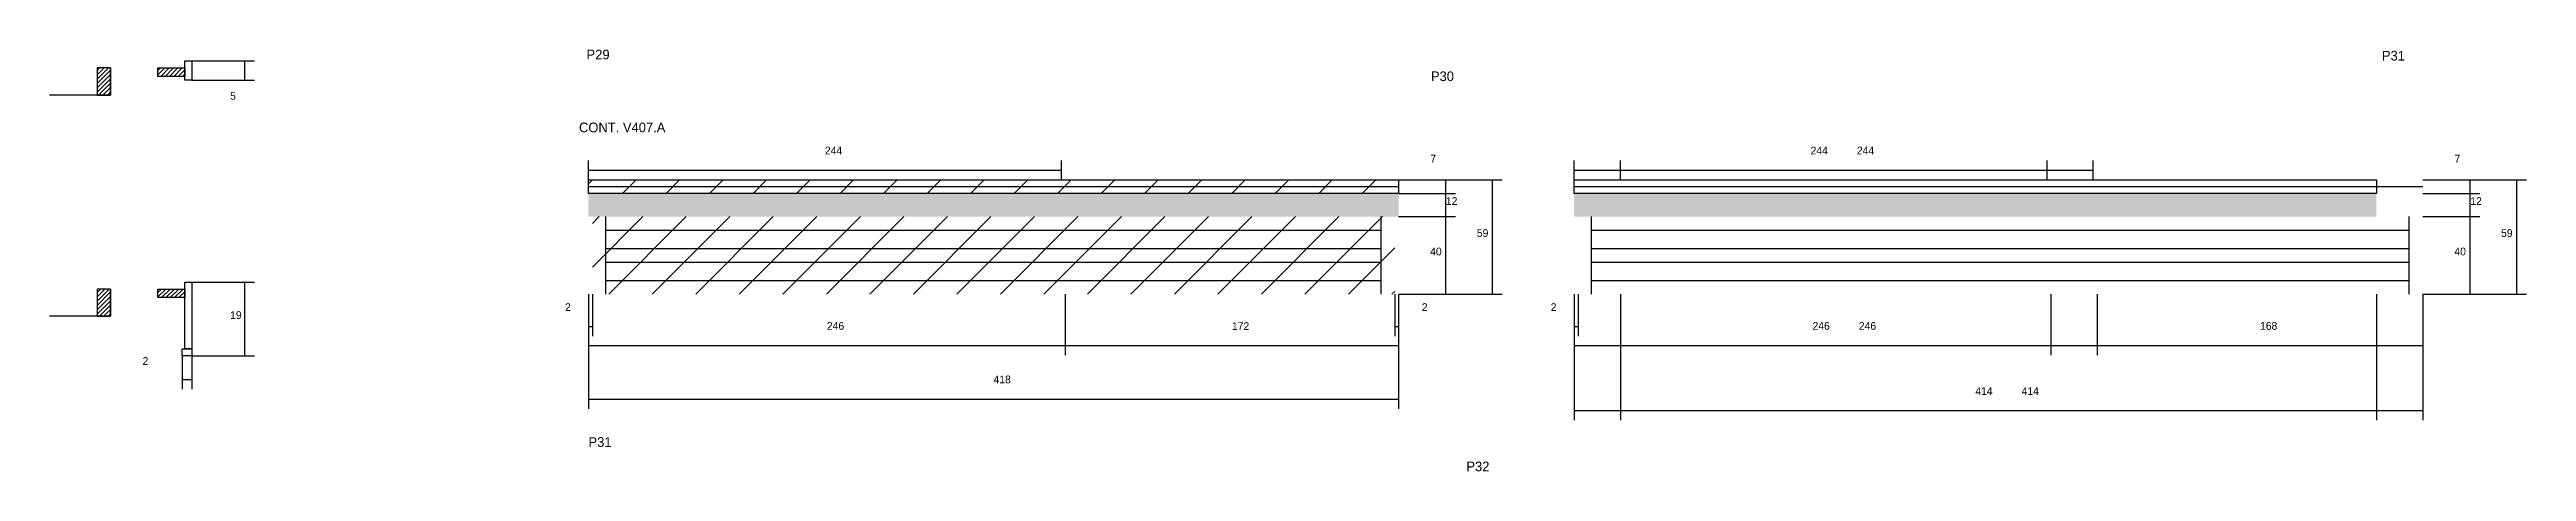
# Model space of a CAD drawing. Header units: metres. Extents: x -2848 to 21926, y -45195 to 1016.
# Drawn here: x 9506 to 10784, y -7045 to -6827 of the extents above; entities that cross this region are included whole.
import ezdxf

# ---------------------------------------------------------------- set-up
doc = ezdxf.new("R2010")
doc.units = ezdxf.units.M
for name, color, linetype in [('COTA', 241, 'Continuous'), ('Hachura', 253, 'Continuous'), ('Madeira', 126, 'Continuous'), ('NOMENCLATURA', 7, 'Continuous'), ('Painéis', 200, 'Continuous'), ('REAPROVEITAMENTO', 251, 'Continuous'), ('SARR_2.2x7', 40, 'Continuous'), ('Texto Seção', 7, 'Continuous')]:
    doc.layers.add(name, color=color, linetype=linetype)

msp = doc.modelspace()

# ---------------------------------------------------------------- texts
at = {"layer": 'COTA'}
for s, p in [('5', (9599.6, -6852.9)), ('244', (9906.5, -6881.1)), ('7', (10218.9, -6885.3)), ('244', (10415.1, -6881.1)), ('244', (10439, -6881.1)), ('7', (10747.4, -6885.3)), ('12', (10226.9, -6907.2)), ('12', (10755.5, -6907.2)), ('59', (10242.9, -6923.7)), ('59', (10771.4, -6923.7)), ('40', (10218.8, -6933.2)), ('40', (10747.3, -6933.2)), ('19', (9599.6, -6966)), ('2', (9772.4, -6961.9)), ('2', (10214.5, -6961.9)), ('2', (10281, -6961.9)), ('246', (9907.5, -6971.6)), ('172', (10116.5, -6971.7)), ('246', (10416.1, -6971.6)), ('246', (10440, -6971.6)), ('168', (10647, -6971.6)), ('2', (9554.4, -6989.7)), ('418', (9993.5, -6999.2)), ('414', (10500.1, -7005.2)), ('414', (10524, -7005.2))]:
    msp.add_text(s, height=4, dxfattribs=at).set_placement(p)
at = {"layer": 'NOMENCLATURA'}
for s, p in [('P29', (9783.5, -6832.1)), ('P31', (10709.9, -6832.7)), ('P30', (10219.2, -6843.3)), ('P31', (9784.5, -7032)), ('P32', (10237.5, -7044.6))]:
    msp.add_text(s, height=5, dxfattribs=at).set_placement(p)
at = {"layer": 'Texto Seção'}
msp.add_text('CONT. V407.A', height=5, dxfattribs=at).set_placement((9779.6, -6869.7))

# ---------------------------------------------------------------- hatches: boundary and pattern name
at = {"layer": 'COTA'}
h = msp.add_hatch(dxfattribs=at)
h.set_pattern_fill('AR-CONC', scale=0.03)
h.paths.add_polyline_path([(10202.5, -6901.2), (9784.5, -6901.2), (9784.5, -6901.2), (9784.5, -6913.2), (9784.5, -6913.2), (10202.5, -6913.2), (10202.5, -6913.2), (10202.5, -6901.2)])
h = msp.add_hatch(dxfattribs=at)
h.set_pattern_fill('AR-CONC', scale=0.03)
h.paths.add_polyline_path([(10707.1, -6901.2), (10293.1, -6901.2), (10293.1, -6901.2), (10293.1, -6913.2), (10293.1, -6913.2), (10707.1, -6913.2), (10707.1, -6913.2), (10707.1, -6901.2)])
at = {"layer": 'Hachura'}
h = msp.add_hatch(dxfattribs=at)
h.set_pattern_fill('ANSI31', scale=0.5)
h.paths.add_polyline_path([(9537.9, -6836.5), (9530.9, -6836.5), (9530.9, -6850.5), (9537.9, -6850.5)])
h = msp.add_hatch(dxfattribs=at)
h.set_pattern_fill('ANSI31', scale=0.5)
h.paths.add_polyline_path([(9562.3, -6836.5), (9562.3, -6840.9), (9562.3, -6840.9), (9576.2, -6840.9), (9576.2, -6840.9), (9576.2, -6836.5), (9576.2, -6836.5), (9562.3, -6836.5)])
h = msp.add_hatch(dxfattribs=at)
h.set_pattern_fill('ANSI31', scale=0.5)
h.paths.add_polyline_path([(9537.9, -6950.6), (9530.9, -6950.6), (9530.9, -6964.6), (9537.9, -6964.6)])
h = msp.add_hatch(dxfattribs=at)
h.set_pattern_fill('ANSI31', scale=0.5)
h.paths.add_polyline_path([(9562.3, -6950.6), (9562.3, -6955), (9562.3, -6955), (9576.2, -6955), (9576.2, -6955), (9576.2, -6950.6), (9576.2, -6950.6), (9562.3, -6950.6)])
at = {"layer": 'REAPROVEITAMENTO'}
h = msp.add_hatch(dxfattribs=at)
h.set_pattern_fill('ANSI31', scale=5)
h.paths.add_polyline_path([(10202.5, -6894.2), (9784.5, -6894.2), (9784.5, -6894.2), (9784.5, -6901.2), (9784.5, -6901.2), (10202.5, -6901.2), (10202.5, -6901.2), (10202.5, -6894.2)])
h = msp.add_hatch(dxfattribs=at)
h.set_pattern_fill('ANSI31', scale=5)
h.paths.add_polyline_path([(10200.5, -6953.2), (10200.5, -6913.2), (10200.5, -6913.2), (9786.5, -6913.2), (9786.5, -6913.2), (9786.5, -6953.2), (9786.5, -6953.2), (10200.5, -6953.2)])

# ---------------------------------------------------------------- linework, layer by layer
at = {"layer": 'COTA'}
for p, q in [((9579.8, -6832.9), (9612.1, -6832.9)), ((9607.1, -6842.9), (9607.1, -6832.9)), ((9579.8, -6842.9), (9612.1, -6842.9)), ((9784.5, -6894.2), (9784.5, -6884.2)), ((10028.5, -6894.2), (10028.5, -6884.2)), ((10293.1, -6894.2), (10293.1, -6884.2)), ((10317, -6894.2), (10317, -6884.2)), ((10537.1, -6894.2), (10537.1, -6884.2)), ((10561, -6894.2), (10561, -6884.2)), ((9784.5, -6889.2), (10028.5, -6889.2)), ((10202.5, -6894.2), (10231.9, -6894.2)), ((10202.5, -6894.2), (10256, -6894.2)), ((10202.5, -6901.2), (10231.9, -6901.2)), ((10202.5, -6901.2), (10231.9, -6901.2)), ((10226.9, -6901.2), (10226.9, -6894.2)), ((10226.9, -6913.2), (10226.9, -6901.2)), ((10251, -6953.2), (10251, -6894.2)), ((10293.1, -6889.2), (10537.1, -6889.2)), ((10317, -6889.2), (10561, -6889.2)), ((10731, -6894.2), (10760.5, -6894.2)), ((10731, -6894.2), (10784.5, -6894.2)), ((10731, -6901.2), (10760.5, -6901.2)), ((10731, -6901.2), (10760.5, -6901.2)), ((10755.5, -6901.2), (10755.5, -6894.2)), ((10755.5, -6913.2), (10755.5, -6901.2)), ((10779.5, -6953.2), (10779.5, -6894.2)), ((10202.5, -6913.2), (10231.9, -6913.2)), ((10202.5, -6913.2), (10231.9, -6913.2)), ((10226.9, -6953.2), (10226.9, -6913.2)), ((10731, -6913.2), (10760.5, -6913.2)), ((10731, -6913.2), (10760.5, -6913.2)), ((10755.5, -6953.2), (10755.5, -6913.2)), ((9579.8, -6947), (9612.1, -6947)), ((9607.1, -6985), (9607.1, -6947)), ((9784.5, -6953.2), (9784.5, -6984.7)), ((9784.5, -6953.2), (9784.5, -7012.3)), ((9784.5, -6953.2), (9784.5, -6974.9)), ((9786.5, -6953.2), (9786.5, -6974.9)), ((10030.5, -6953.2), (10030.5, -6984.7)), ((10030.5, -6953.2), (10030.5, -6984.7)), ((10200.5, -6953.2), (10200.5, -6974.9)), ((10202.5, -6953.2), (10202.5, -6984.7)), ((10202.5, -6953.2), (10202.5, -7012.3)), ((10202.5, -6953.2), (10202.5, -6974.9)), ((10202.5, -6953.2), (10231.9, -6953.2)), ((10202.5, -6953.2), (10256, -6953.2)), ((10293.1, -6953.2), (10293.1, -6984.7)), ((10293.1, -6953.2), (10293.1, -7018.3)), ((10293.1, -6953.2), (10293.1, -6974.9)), ((10295.1, -6953.2), (10295.1, -6974.9)), ((10317, -6953.2), (10317, -6984.7)), ((10317, -6953.2), (10317, -7018.3)), ((10539.1, -6953.2), (10539.1, -6984.7)), ((10563, -6953.2), (10563, -6984.7)), ((10563, -6953.2), (10563, -6984.7)), ((10707.1, -6953.2), (10707.1, -7018.3)), ((10731, -6953.2), (10731, -6984.7)), ((10731, -6953.2), (10731, -7018.3)), ((10731, -6953.2), (10760.5, -6953.2)), ((10731, -6953.2), (10784.5, -6953.2)), ((9784.5, -6969.9), (9786.5, -6969.9)), ((10200.5, -6969.9), (10202.5, -6969.9)), ((10293.1, -6969.9), (10295.1, -6969.9)), ((9574.8, -6985), (9574.8, -7002.2)), ((9579.8, -6985), (9612.1, -6985)), ((9579.8, -6985), (9579.8, -7002.2)), ((9784.5, -6979.7), (10030.5, -6979.7)), ((10030.5, -6979.7), (10202.5, -6979.7)), ((10293.1, -6979.7), (10539.1, -6979.7)), ((10317, -6979.7), (10563, -6979.7)), ((10563, -6979.7), (10731, -6979.7)), ((9574.8, -6997.2), (9579.8, -6997.2)), ((9784.5, -7007.3), (10202.5, -7007.3)), ((10293.1, -7013.3), (10707.1, -7013.3)), ((10317, -7013.3), (10731, -7013.3))]:
    msp.add_line(p, q, dxfattribs=at)
at = {"layer": 'Madeira'}
for points in [[(9537.9, -6836.5), (9537.9, -6850.5), (9506.4, -6850.5)], [(9537.9, -6950.6), (9537.9, -6964.6), (9506.4, -6964.6)]]:
    msp.add_lwpolyline(points, dxfattribs=at)
for points in [[(9537.9, -6850.5), (9537.9, -6836.5), (9530.9, -6836.5), (9530.9, -6850.5)], [(9562.3, -6836.5), (9576.2, -6836.5), (9576.2, -6840.9), (9562.3, -6840.9)], [(9537.9, -6964.6), (9537.9, -6950.6), (9530.9, -6950.6), (9530.9, -6964.6)], [(9562.3, -6950.6), (9576.2, -6950.6), (9576.2, -6955), (9562.3, -6955)]]:
    msp.add_lwpolyline(points, close=True, dxfattribs=at)
at = {"layer": 'Painéis'}
for points in [[(9576.2, -6832.9), (9579.8, -6832.9), (9579.8, -6842.9), (9576.2, -6842.9)], [(10202.5, -6901.2), (9784.5, -6901.2), (9784.5, -6894.2), (10202.5, -6894.2)], [(10707.1, -6901.2), (10293.1, -6901.2), (10293.1, -6894.2), (10707.1, -6894.2)], [(9576.2, -6947), (9579.8, -6947), (9579.8, -6981.4), (9576.2, -6981.4)], [(9579.8, -6981.4), (9579.8, -6985), (9574.8, -6985), (9574.8, -6981.4)]]:
    msp.add_lwpolyline(points, close=True, dxfattribs=at)
at = {"layer": 'SARR_2.2x7'}
for p, q in [((9784.5, -6897.7), (10028.5, -6897.7)), ((10028.5, -6897.7), (10202.5, -6897.7)), ((10293.1, -6897.7), (10537.1, -6897.7)), ((10317, -6897.7), (10561, -6897.7)), ((10561, -6897.7), (10731, -6897.7)), ((9793.5, -6953.2), (9793.5, -6913.2)), ((10193.5, -6953.2), (10193.5, -6913.2)), ((10302.1, -6953.2), (10302.1, -6913.2)), ((10724, -6953.2), (10724, -6913.2)), ((9793.5, -6920.2), (10030.5, -6920.2)), ((10030.5, -6920.2), (10193.5, -6920.2)), ((10302.1, -6920.2), (10539.1, -6920.2)), ((10326, -6920.2), (10563, -6920.2)), ((10563, -6920.2), (10724, -6920.2)), ((9793.5, -6929.7), (10030.5, -6929.7)), ((9793.5, -6936.7), (10030.5, -6936.7)), ((10030.5, -6929.7), (10193.5, -6929.7)), ((10030.5, -6936.7), (10193.5, -6936.7)), ((10302.1, -6929.7), (10539.1, -6929.7)), ((10302.1, -6936.7), (10539.1, -6936.7)), ((10326, -6929.7), (10563, -6929.7)), ((10326, -6936.7), (10563, -6936.7)), ((10563, -6929.7), (10724, -6929.7)), ((10563, -6936.7), (10724, -6936.7)), ((9793.5, -6946.2), (10030.5, -6946.2)), ((10030.5, -6946.2), (10193.5, -6946.2)), ((10302.1, -6946.2), (10539.1, -6946.2)), ((10326, -6946.2), (10563, -6946.2)), ((10563, -6946.2), (10724, -6946.2))]:
    msp.add_line(p, q, dxfattribs=at)

msp.set_redraw_order([(e.dxf.handle, doc.entitydb.next_handle()) for e in msp.query("TEXT MTEXT ATTDEF DIMENSION ARC_DIMENSION")])  # texts and dimensions are drawn at this point

doc.saveas('drawing.dxf')
